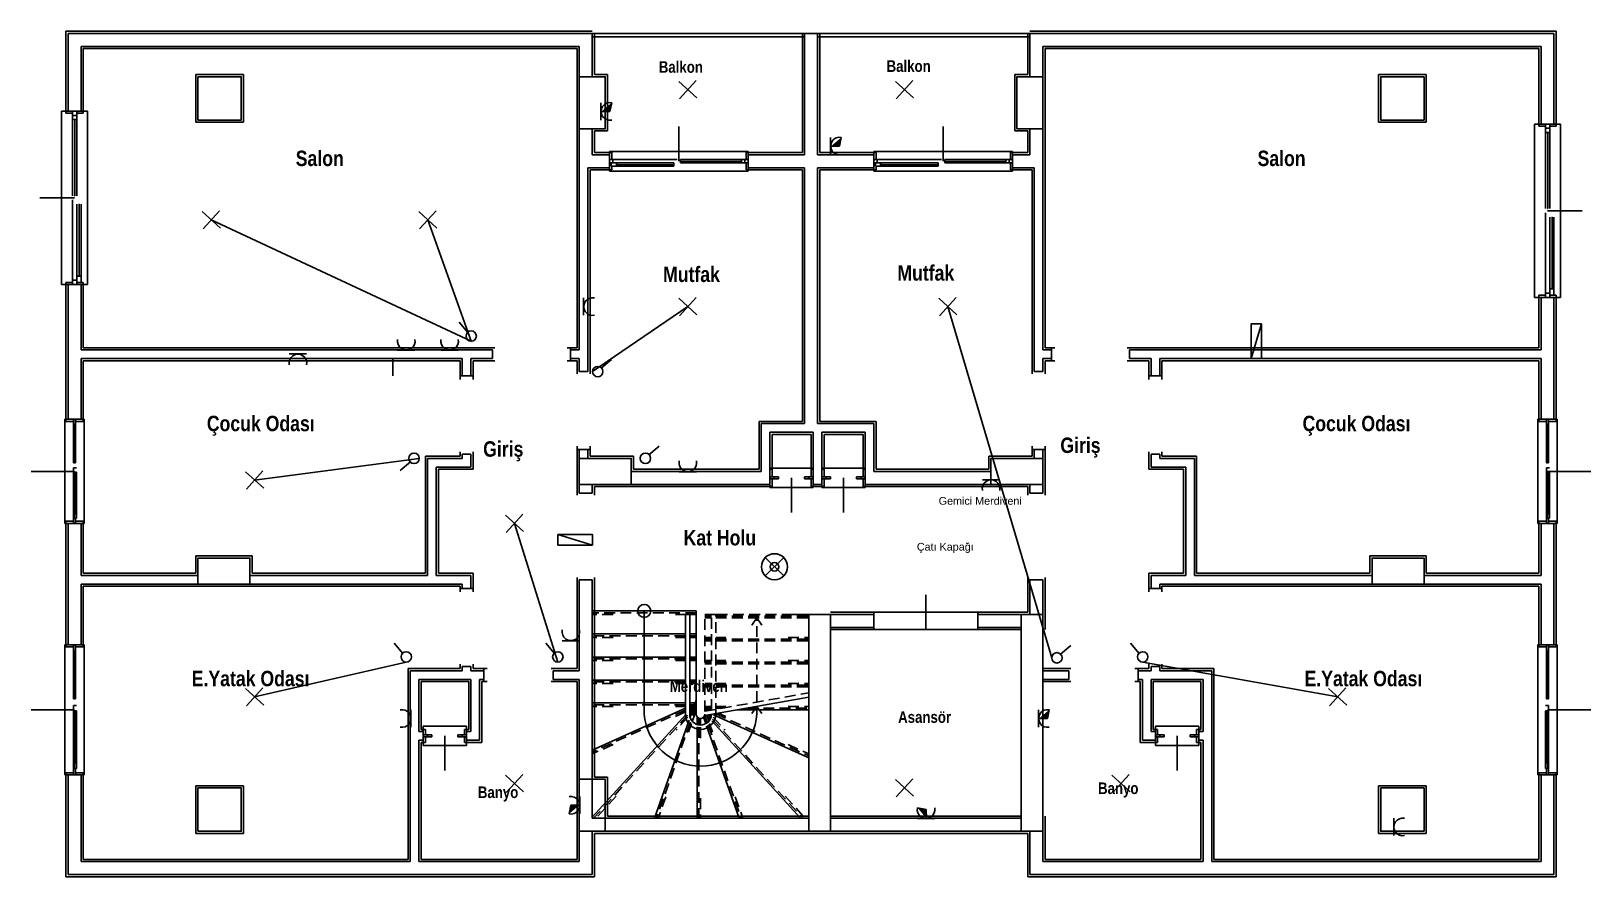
# Model space of a CAD drawing. Header units: centimetres. Extents: x -18476 to -2273, y -368 to 1196.
# Drawn here: x -6231 to -4431, y -72 to 903 of the extents above; entities that cross this region are included whole.
import ezdxf

# ---------------------------------------------------------------- set-up
doc = ezdxf.new("R2010")
doc.units = ezdxf.units.CM
doc.header["$LTSCALE"] = 100
doc.header["$MEASUREMENT"] = 0
doc.linetypes.add('HIDDEN2', pattern=[0.1875, 0.125, -0.0625])
for name, color, linetype in [('Duvar', 7, 'Continuous'), ('ELK-ACIL', 3, 'Continuous'), ('ELK-ANAHTAR', 5, 'Continuous'), ('ELK-AYDINLATMA', 30, 'Continuous'), ('ELK-LINYE', 3, 'Continuous'), ('ELK-PANO', 8, 'Continuous'), ('ELK-PRIZ', 1, 'Continuous'), ('ELK-PRIZ-ETANJ', 6, 'Continuous'), ('Kapi_Pencere', 7, 'Continuous'), ('Kolon', 7, 'Continuous'), ('Korkuluk', 7, 'Continuous'), ('Kot', 7, 'Continuous'), ('Mahal', 7, 'Continuous'), ('Merdiven', 7, 'Continuous'), ('Panel', 7, 'Continuous'), ('Standart', 7, 'Continuous')]:
    doc.layers.add(name, color=color, linetype=linetype)
doc.styles.add('arial_1_18', font='arial.ttf', dxfattribs={"height": 0.2})
doc.styles.add('swis721 cn btbold_1_18', font='swisscb.ttf', dxfattribs={"height": 0.2})

msp = doc.modelspace()

# ---------------------------------------------------------------- texts
at = {"layer": 'Kot', "linetype": 'Continuous', "style": 'arial_1_18'}
for s, p in [('Gemici Merdiveni', (-5183.5, 356.5)), ('Çatı Kapağı', (-5208.7, 303.6))]:
    msp.add_text(s, height=8.889, dxfattribs=at).set_placement(p)
at = {"layer": 'Mahal', "linetype": 'Continuous', "style": 'swis721 cn btbold_1_18'}
for s, height, p in [('Balkon', 13.33, (-5506.5, 854.6)), ('Balkon', 13.33, (-5243.6, 855.6)), ('Salon', 17.78, (-5925.5, 747)), ('Salon', 17.78, (-4815.5, 747)), ('Mutfak', 17.78, (-5501.6, 613.3)), ('Mutfak', 17.78, (-5231.2, 614.9)), ('Çocuk Odası', 17.778, (-6028.1, 441.3)), ('Çocuk Odası', 17.778, (-4763.6, 441.3)), ('Giriş', 17.78, (-5043.1, 416.2)), ('Giriş', 17.78, (-5709.2, 411.9)), ('Kat Holu', 17.78, (-5477.9, 309.6)), ('E.Yatak Odası', 17.778, (-6045.5, 147.2)), ('E.Yatak Odası', 17.778, (-4761.3, 147.2)), ('Merdiven', 13.33, (-5493.9, 140.6)), ('Asansör', 13.33, (-5230.3, 105)), ('Banyo', 13.33, (-4999.6, 22.9)), ('Banyo', 13.33, (-5715.3, 18.3))]:
    msp.add_text(s, height=height, dxfattribs=at).set_placement(p)

# ---------------------------------------------------------------- blocks, each defined once
blk = doc.blocks.new('CADAI_LIGHT_CEILING')
for p, q in [((-10.5, 9.5), (10.5, -9.5)), ((9.5, 10.5), (-9.5, -10.5))]:
    blk.add_line(p, q)
blk = doc.blocks.new('CADAI_SOCKET')
blk.add_line((-10.4, 10), (-10.4, -10))
blk.add_arc((0.1, 0), 10.2, 78.5923, 281.4077)
blk = doc.blocks.new('CADAI_SWITCH')
blk.add_line((10, 4), (22, 14))
blk.add_circle((6, 0), 6)
blk = doc.blocks.new('CADAI_PANEL')
blk.add_line((0, -20), (12, 20))
blk.add_lwpolyline([(0, -20), (12, -20), (12, 20), (0, 20)], close=True)
blk = doc.blocks.new('CADAI_SOCKET_WET')
for p, q in [((-10.4, 10), (-10.4, -10)), ((0.1, 0), (-10.4, -0.3)), ((2.1, 10), (0.1, 0))]:
    blk.add_line(p, q)
blk.add_arc((0.1, 0), 10.2, 78.5923, 281.4077)
blk.add_solid([(2.1, 10), (-10.1, -0.3), (0.1, 0)])
blk = doc.blocks.new('CADAI_LIGHT_EMERGENCY')
for p, q in [((-10.6, -10.6), (10.6, 10.6)), ((-10.6, 10.6), (10.6, -10.6))]:
    blk.add_line(p, q)
for radius in [15, 5]:
    blk.add_circle((0, 0), radius)

# ---------------------------------------------------------------- linework, layer by layer
at = {"layer": 'Duvar', "linetype": 'Continuous'}
for points in [[(-5583.3, 902.5), (-6190.8, 902.5)], [(-6190.8, 902.5), (-6190.8, 810.4)], [(-6188.3, 900), (-5583.3, 900)], [(-6188.3, 810.4), (-6188.3, 900)], [(-5583.3, 850), (-5583.3, 900)], [(-5580.8, 852.5), (-5580.8, 900)], [(-5340.8, 900), (-5340.8, 762.5)], [(-5323.3, 900), (-5338.3, 900)], [(-5338.3, 760), (-5338.3, 900)], [(-5323.3, 760), (-5323.3, 900)], [(-5320.8, 762.5), (-5320.8, 900)], [(-5080.8, 900), (-5080.8, 852.5)], [(-4470.9, 902.5), (-5078.3, 902.5)], [(-5078.3, 850), (-5078.3, 900)], [(-5078.3, 900), (-4473.4, 900)], [(-4473.4, 795.5), (-4473.4, 900)], [(-4470.9, 795.5), (-4470.9, 902.5)], [(-6173.3, 885), (-5598.3, 885)], [(-6173.3, 810.4), (-6173.3, 885)], [(-6170.8, 882.5), (-5600.8, 882.5)], [(-6170.8, 810.4), (-6170.8, 882.5)], [(-5600.8, 882.5), (-5600.8, 852.5)], [(-5598.3, 850), (-5598.3, 885)], [(-5063.3, 850), (-5063.3, 885)], [(-5063.3, 885), (-4488.4, 885)], [(-5060.8, 852.5), (-5060.8, 882.5)], [(-5060.8, 882.5), (-4490.9, 882.5)], [(-4490.9, 882.5), (-4490.9, 795.5)], [(-4488.4, 795.5), (-4488.4, 885)], [(-6190.8, 810.4), (-6190.8, 807.9)], [(-6173.3, 810.4), (-6188.3, 810.4)], [(-6170.8, 810.4), (-6170.8, 807.9)], [(-6190.8, 807.9), (-6183.3, 807.9)], [(-6170.8, 807.9), (-6178.3, 807.9)], [(-4490.9, 795.5), (-4490.9, 793)], [(-4490.9, 793), (-4483.4, 793)], [(-4473.4, 795.5), (-4488.4, 795.5)], [(-4470.9, 793), (-4478.4, 793)], [(-4470.9, 795.5), (-4470.9, 793)], [(-5600.8, 787.5), (-5600.8, 760)], [(-5598.3, 760), (-5598.3, 790)], [(-5583.3, 760), (-5583.3, 790)], [(-5580.8, 762.5), (-5580.8, 787.5)], [(-5080.8, 787.5), (-5080.8, 762.5)], [(-5078.3, 760), (-5078.3, 790)], [(-5063.3, 760), (-5063.3, 790)], [(-5060.8, 760), (-5060.8, 787.5)], [(-5600.8, 760), (-5600.8, 537.5)], [(-5598.3, 535), (-5598.3, 760)], [(-5583.3, 760), (-5563.3, 760)], [(-5563.3, 762.5), (-5580.8, 762.5)], [(-5563.3, 762.5), (-5560.8, 762.5)], [(-5563.3, 760), (-5563.3, 745)], [(-5560.8, 762.5), (-5560.8, 754.4)], [(-5403.3, 762.5), (-5405.8, 762.5)], [(-5405.8, 762.5), (-5405.8, 754.4)], [(-5340.8, 762.5), (-5403.3, 762.5)], [(-5403.3, 760), (-5338.3, 760)], [(-5403.3, 745), (-5403.3, 760)], [(-5323.3, 760), (-5258.3, 760)], [(-5258.3, 762.5), (-5320.8, 762.5)], [(-5258.3, 762.5), (-5255.8, 762.5)], [(-5258.3, 760), (-5258.3, 745)], [(-5255.8, 762.5), (-5255.8, 754.4)], [(-5098.3, 762.5), (-5100.8, 762.5)], [(-5100.8, 762.5), (-5100.8, 754.4)], [(-5080.8, 762.5), (-5098.3, 762.5)], [(-5098.3, 760), (-5078.3, 760)], [(-5098.3, 745), (-5098.3, 760)], [(-5063.3, 535), (-5063.3, 760)], [(-5060.8, 537.5), (-5060.8, 760)], [(-5588.3, 745), (-5563.3, 745)], [(-5588.3, 525), (-5588.3, 745)], [(-5585.8, 742.5), (-5563.3, 742.5)], [(-5585.8, 525), (-5585.8, 742.5)], [(-5563.3, 742.5), (-5560.8, 742.5)], [(-5560.8, 742.5), (-5560.8, 746.9)], [(-5405.8, 742.5), (-5405.8, 750.6)], [(-5403.3, 742.5), (-5405.8, 742.5)], [(-5403.3, 745), (-5338.3, 745)], [(-5403.3, 742.5), (-5340.8, 742.5)], [(-5340.8, 742.5), (-5340.8, 452.5)], [(-5338.3, 450), (-5338.3, 745)], [(-5323.3, 745), (-5258.3, 745)], [(-5323.3, 450), (-5323.3, 745)], [(-5320.8, 742.5), (-5258.3, 742.5)], [(-5320.8, 452.5), (-5320.8, 742.5)], [(-5258.3, 742.5), (-5255.8, 742.5)], [(-5255.8, 742.5), (-5255.8, 746.9)], [(-5100.8, 742.5), (-5100.8, 750.6)], [(-5098.3, 742.5), (-5100.8, 742.5)], [(-5098.3, 745), (-5073.3, 745)], [(-5098.3, 742.5), (-5075.8, 742.5)], [(-5075.8, 742.5), (-5075.8, 525)], [(-5073.3, 525), (-5073.3, 745)], [(-6190.8, 610.4), (-6190.8, 612.9)], [(-6190.8, 612.9), (-6183.3, 612.9)], [(-6170.8, 612.9), (-6173.3, 612.9)], [(-6170.8, 610.4), (-6170.8, 612.9)], [(-6190.8, 610.4), (-6190.8, 525)], [(-6188.3, 525), (-6188.3, 610.4)], [(-6188.3, 610.4), (-6173.3, 610.4)], [(-6173.3, 535), (-6173.3, 610.4)], [(-6170.8, 537.5), (-6170.8, 610.4)], [(-4490.9, 595.5), (-4490.9, 598)], [(-4490.9, 598), (-4483.4, 598)], [(-4490.9, 595.5), (-4490.9, 537.5)], [(-4488.4, 535), (-4488.4, 595.5)], [(-4488.4, 595.5), (-4473.4, 595.5)], [(-4470.9, 598), (-4473.4, 598)], [(-4473.4, 525), (-4473.4, 595.5)], [(-4470.9, 595.5), (-4470.9, 598)], [(-4470.9, 525), (-4470.9, 595.5)], [(-6190.8, 525), (-6190.8, 455)], [(-6188.3, 455), (-6188.3, 525)], [(-6173.3, 535), (-5733.3, 535)], [(-6173.3, 455), (-6173.3, 525)], [(-6173.3, 525), (-5733.3, 525)], [(-5733.3, 537.5), (-6170.8, 537.5)], [(-6170.8, 455), (-6170.8, 522.5)], [(-6170.8, 522.5), (-5735.8, 522.5)], [(-5735.8, 522.5), (-5735.8, 505)], [(-5698.3, 537.5), (-5733.3, 537.5)], [(-5733.3, 535), (-5698.3, 535)], [(-5733.3, 505), (-5733.3, 525)], [(-5723.3, 505), (-5723.3, 525)], [(-5723.3, 525), (-5698.3, 525)], [(-5720.8, 505), (-5720.8, 522.5)], [(-5720.8, 522.5), (-5698.3, 522.5)], [(-5698.3, 537.5), (-5695.8, 537.5)], [(-5698.3, 535), (-5698.3, 525)], [(-5698.3, 522.5), (-5695.8, 522.5)], [(-5608.3, 537.5), (-5610.8, 537.5)], [(-5608.3, 522.5), (-5610.8, 522.5)], [(-5600.8, 537.5), (-5608.3, 537.5)], [(-5608.3, 535), (-5598.3, 535)], [(-5608.3, 525), (-5608.3, 535)], [(-5608.3, 525), (-5598.3, 525)], [(-5608.3, 522.5), (-5600.8, 522.5)], [(-5600.8, 522.5), (-5600.8, 510)], [(-5598.3, 510), (-5598.3, 525)], [(-5588.3, 510), (-5588.3, 525)], [(-5585.8, 510), (-5585.8, 525)], [(-5075.8, 525), (-5075.8, 510)], [(-5073.3, 510), (-5073.3, 525)], [(-5063.3, 535), (-5053.3, 535)], [(-5063.3, 510), (-5063.3, 525)], [(-5063.3, 525), (-5053.3, 525)], [(-5053.3, 537.5), (-5060.8, 537.5)], [(-5060.8, 510), (-5060.8, 522.5)], [(-5060.8, 522.5), (-5053.3, 522.5)], [(-5053.3, 537.5), (-5050.8, 537.5)], [(-5053.3, 535), (-5053.3, 525)], [(-5053.3, 522.5), (-5050.8, 522.5)], [(-4963.3, 537.5), (-4965.8, 537.5)], [(-4963.3, 522.5), (-4965.8, 522.5)], [(-4928.4, 537.5), (-4963.3, 537.5)], [(-4963.3, 535), (-4928.4, 535)], [(-4963.3, 525), (-4963.3, 535)], [(-4963.3, 525), (-4938.4, 525)], [(-4963.3, 522.5), (-4940.9, 522.5)], [(-4940.9, 522.5), (-4940.9, 505)], [(-4938.4, 505), (-4938.4, 525)], [(-4490.9, 537.5), (-4928.4, 537.5)], [(-4928.4, 535), (-4488.4, 535)], [(-4928.4, 505), (-4928.4, 525)], [(-4928.4, 525), (-4488.4, 525)], [(-4925.9, 505), (-4925.9, 522.5)], [(-4925.9, 522.5), (-4490.9, 522.5)], [(-4490.9, 522.5), (-4490.9, 455)], [(-4488.4, 455), (-4488.4, 525)], [(-4473.4, 455), (-4473.4, 525)], [(-4470.9, 455), (-4470.9, 525)], [(-5735.8, 505), (-5735.8, 502.5)], [(-5723.3, 505), (-5733.3, 505)], [(-5720.8, 505), (-5720.8, 502.5)], [(-5600.8, 510), (-5600.8, 507.5)], [(-5588.3, 510), (-5598.3, 510)], [(-5585.8, 510), (-5585.8, 507.5)], [(-5075.8, 510), (-5075.8, 507.5)], [(-5063.3, 510), (-5073.3, 510)], [(-5060.8, 510), (-5060.8, 507.5)], [(-4940.9, 505), (-4940.9, 502.5)], [(-4928.4, 505), (-4938.4, 505)], [(-4925.9, 505), (-4925.9, 502.5)], [(-6190.8, 455), (-6190.8, 452.5)], [(-6190.8, 452.5), (-6181.9, 452.5)], [(-6173.3, 455), (-6188.3, 455)], [(-6170.8, 452.5), (-6179.7, 452.5)], [(-6170.8, 455), (-6170.8, 452.5)], [(-5390.8, 452.5), (-5390.8, 397.5)], [(-5340.8, 452.5), (-5390.8, 452.5)], [(-5388.3, 395), (-5388.3, 450)], [(-5388.3, 450), (-5338.3, 450)], [(-5323.3, 450), (-5258.3, 450)], [(-5255.8, 452.5), (-5320.8, 452.5)], [(-5258.3, 395), (-5258.3, 450)], [(-5255.8, 397.5), (-5255.8, 452.5)], [(-4490.9, 455), (-4490.9, 452.5)], [(-4490.9, 452.5), (-4482, 452.5)], [(-4473.4, 455), (-4488.4, 455)], [(-4470.9, 452.5), (-4479.8, 452.5)], [(-4470.9, 455), (-4470.9, 452.5)], [(-5378.3, 395), (-5378.3, 440)], [(-5378.3, 440), (-5338.3, 440)], [(-5375.8, 397.5), (-5375.8, 437.5)], [(-5375.8, 437.5), (-5338.3, 437.5)], [(-5338.3, 440), (-5328.3, 440)], [(-5338.3, 437.5), (-5330.8, 437.5)], [(-5330.8, 437.5), (-5330.8, 397.5)], [(-5328.3, 395), (-5328.3, 440)], [(-5318.3, 395), (-5318.3, 440)], [(-5318.3, 440), (-5268.3, 440)], [(-5315.8, 397.5), (-5315.8, 437.5)], [(-5315.8, 437.5), (-5270.8, 437.5)], [(-5270.8, 437.5), (-5270.8, 397.5)], [(-5268.3, 395), (-5268.3, 440)], [(-5735.8, 415), (-5735.8, 417.5)], [(-5735.8, 415), (-5735.8, 412.5)], [(-5733.3, 410), (-5733.3, 415)], [(-5733.3, 415), (-5723.3, 415)], [(-5723.3, 400), (-5723.3, 415)], [(-5720.8, 415), (-5720.8, 417.5)], [(-5720.8, 397.5), (-5720.8, 415)], [(-5600.8, 420), (-5600.8, 422.5)], [(-5600.8, 420), (-5600.8, 412.5)], [(-5598.3, 410), (-5598.3, 420)], [(-5598.3, 420), (-5588.3, 420)], [(-5588.3, 410), (-5588.3, 420)], [(-5585.8, 420), (-5585.8, 422.5)], [(-5585.8, 412.5), (-5585.8, 420)], [(-5075.8, 420), (-5075.8, 422.5)], [(-5075.8, 420), (-5075.8, 412.5)], [(-5073.3, 410), (-5073.3, 420)], [(-5073.3, 420), (-5063.3, 420)], [(-5063.3, 410), (-5063.3, 420)], [(-5060.8, 420), (-5060.8, 422.5)], [(-5060.8, 412.5), (-5060.8, 420)], [(-4940.9, 415), (-4940.9, 417.5)], [(-4940.9, 415), (-4940.9, 397.5)], [(-4938.4, 400), (-4938.4, 415)], [(-4938.4, 415), (-4928.4, 415)], [(-4928.4, 410), (-4928.4, 415)], [(-4925.9, 415), (-4925.9, 417.5)], [(-4925.9, 412.5), (-4925.9, 415)], [(-5735.8, 412.5), (-5775.8, 412.5)], [(-5775.8, 412.5), (-5775.8, 277.5)], [(-5773.3, 410), (-5733.3, 410)], [(-5773.3, 275), (-5773.3, 410)], [(-5763.3, 400), (-5723.3, 400)], [(-5763.3, 275), (-5763.3, 400)], [(-5760.8, 397.5), (-5720.8, 397.5)], [(-5760.8, 277.5), (-5760.8, 397.5)], [(-5390.8, 397.5), (-5535.8, 397.5)], [(-5378.3, 397.5), (-5375.8, 397.5)], [(-5375.8, 397.5), (-5375.8, 388.6)], [(-5328.3, 397.5), (-5330.8, 397.5)], [(-5330.8, 397.5), (-5330.8, 388.6)], [(-5318.3, 397.5), (-5315.8, 397.5)], [(-5315.8, 397.5), (-5315.8, 388.6)], [(-5268.3, 397.5), (-5270.8, 397.5)], [(-5270.8, 397.5), (-5270.8, 388.6)], [(-5125.8, 397.5), (-5255.8, 397.5)], [(-4940.9, 397.5), (-4900.9, 397.5)], [(-4938.4, 400), (-4898.4, 400)], [(-4928.4, 410), (-4888.4, 410)], [(-4885.9, 412.5), (-4925.9, 412.5)], [(-4900.9, 397.5), (-4900.9, 277.5)], [(-4898.4, 275), (-4898.4, 400)], [(-4888.4, 275), (-4888.4, 410)], [(-4885.9, 277.5), (-4885.9, 412.5)], [(-5598.3, 370), (-5598.3, 380)], [(-5583.3, 370), (-5583.3, 380)], [(-5538.3, 395), (-5388.3, 395)], [(-5538.3, 380), (-5388.3, 380)], [(-5388.3, 380), (-5378.3, 380)], [(-5378.3, 395), (-5378.3, 380)], [(-5375.8, 377.5), (-5375.8, 386.4)], [(-5330.8, 377.5), (-5330.8, 386.4)], [(-5328.3, 380), (-5328.3, 395)], [(-5328.3, 380), (-5318.3, 380)], [(-5318.3, 395), (-5318.3, 380)], [(-5315.8, 377.5), (-5315.8, 386.4)], [(-5270.8, 377.5), (-5270.8, 386.4)], [(-5268.3, 380), (-5268.3, 395)], [(-5268.3, 380), (-5123.3, 380)], [(-5258.3, 395), (-5123.3, 395)], [(-5078.3, 370), (-5078.3, 380)], [(-5063.3, 370), (-5063.3, 380)], [(-5600.8, 377.5), (-5600.8, 370)], [(-5600.8, 370), (-5600.8, 367.5)], [(-5583.3, 370), (-5598.3, 370)], [(-5580.8, 370), (-5580.8, 377.5)], [(-5580.8, 370), (-5580.8, 367.5)], [(-5535.8, 377.5), (-5388.3, 377.5)], [(-5388.3, 377.5), (-5378.3, 377.5)], [(-5378.3, 377.5), (-5375.8, 377.5)], [(-5328.3, 377.5), (-5330.8, 377.5)], [(-5328.3, 377.5), (-5318.3, 377.5)], [(-5318.3, 377.5), (-5315.8, 377.5)], [(-5268.3, 377.5), (-5270.8, 377.5)], [(-5268.3, 377.5), (-5125.8, 377.5)], [(-5080.8, 377.5), (-5080.8, 370)], [(-5080.8, 370), (-5080.8, 367.5)], [(-5063.3, 370), (-5078.3, 370)], [(-5060.8, 370), (-5060.8, 377.5)], [(-5060.8, 370), (-5060.8, 367.5)], [(-6190.8, 335), (-6190.8, 337.5)], [(-6190.8, 337.5), (-6181.9, 337.5)], [(-6190.8, 335), (-6190.8, 265)], [(-6188.3, 265), (-6188.3, 335)], [(-6188.3, 335), (-6173.3, 335)], [(-6170.8, 337.5), (-6179.7, 337.5)], [(-6173.3, 275), (-6173.3, 335)], [(-6170.8, 335), (-6170.8, 337.5)], [(-6170.8, 277.5), (-6170.8, 335)], [(-4490.9, 335), (-4490.9, 337.5)], [(-4490.9, 337.5), (-4482, 337.5)], [(-4490.9, 335), (-4490.9, 277.5)], [(-4488.4, 275), (-4488.4, 335)], [(-4488.4, 335), (-4473.4, 335)], [(-4470.9, 337.5), (-4479.8, 337.5)], [(-4473.4, 265), (-4473.4, 335)], [(-4470.9, 335), (-4470.9, 337.5)], [(-4470.9, 265), (-4470.9, 335)], [(-6173.3, 275), (-6038.3, 275)], [(-6040.8, 277.5), (-6170.8, 277.5)], [(-5978.3, 275), (-5773.3, 275)], [(-5775.8, 277.5), (-5975.8, 277.5)], [(-5763.3, 275), (-5723.3, 275)], [(-5720.8, 277.5), (-5760.8, 277.5)], [(-5723.3, 260), (-5723.3, 275)], [(-5720.8, 260), (-5720.8, 277.5)], [(-5600.8, 270), (-5600.8, 272.5)], [(-5600.8, 270), (-5600.8, 167.5)], [(-5598.3, 165), (-5598.3, 270)], [(-5598.3, 270), (-5583.3, 270)], [(-5583.3, 230), (-5583.3, 270)], [(-5580.8, 270), (-5580.8, 272.5)], [(-5580.8, 230), (-5580.8, 270)], [(-5080.8, 270), (-5080.8, 272.5)], [(-5080.8, 270), (-5080.8, 232.5)], [(-5078.3, 230), (-5078.3, 270)], [(-5078.3, 270), (-5063.3, 270)], [(-5063.3, 230), (-5063.3, 270)], [(-5060.8, 270), (-5060.8, 272.5)], [(-5060.8, 212.5), (-5060.8, 270)], [(-4940.9, 277.5), (-4940.9, 260)], [(-4900.9, 277.5), (-4940.9, 277.5)], [(-4938.4, 260), (-4938.4, 275)], [(-4938.4, 275), (-4898.4, 275)], [(-4888.4, 275), (-4683.4, 275)], [(-4685.9, 277.5), (-4885.9, 277.5)], [(-4623.4, 275), (-4488.4, 275)], [(-4490.9, 277.5), (-4620.9, 277.5)], [(-6190.8, 265), (-6190.8, 195)], [(-6188.3, 195), (-6188.3, 265)], [(-6173.3, 195), (-6173.3, 265)], [(-6173.3, 265), (-6038.3, 265)], [(-6170.8, 195), (-6170.8, 262.5)], [(-6170.8, 262.5), (-6040.8, 262.5)], [(-5978.3, 265), (-5773.3, 265)], [(-5975.8, 262.5), (-5773.3, 262.5)], [(-5773.3, 265), (-5733.3, 265)], [(-5773.3, 262.5), (-5735.8, 262.5)], [(-5735.8, 262.5), (-5735.8, 260)], [(-5735.8, 260), (-5735.8, 257.5)], [(-5733.3, 260), (-5733.3, 265)], [(-5723.3, 260), (-5733.3, 260)], [(-5720.8, 260), (-5720.8, 257.5)], [(-4940.9, 260), (-4940.9, 257.5)], [(-4928.4, 260), (-4938.4, 260)], [(-4928.4, 260), (-4928.4, 265)], [(-4928.4, 265), (-4888.4, 265)], [(-4925.9, 260), (-4925.9, 262.5)], [(-4925.9, 262.5), (-4888.4, 262.5)], [(-4925.9, 260), (-4925.9, 257.5)], [(-4888.4, 265), (-4683.4, 265)], [(-4888.4, 262.5), (-4685.9, 262.5)], [(-4623.4, 265), (-4488.4, 265)], [(-4620.9, 262.5), (-4490.9, 262.5)], [(-4490.9, 262.5), (-4490.9, 195)], [(-4488.4, 195), (-4488.4, 265)], [(-4473.4, 195), (-4473.4, 265)], [(-4470.9, 195), (-4470.9, 265)], [(-5583.3, 155), (-5583.3, 230)], [(-5580.8, 155), (-5580.8, 230)], [(-5258.3, 232.5), (-5308.3, 232.5)], [(-5308.3, 230), (-5258.3, 230)], [(-5258.3, 232.5), (-5255.8, 232.5)], [(-5258.3, 230), (-5258.3, 215)], [(-5138.3, 232.5), (-5140.8, 232.5)], [(-5080.8, 232.5), (-5138.3, 232.5)], [(-5138.3, 230), (-5088.3, 230)], [(-5138.3, 215), (-5138.3, 230)], [(-5308.3, 215), (-5258.3, 215)], [(-5308.3, 212.5), (-5258.3, 212.5)], [(-5258.3, 212.5), (-5255.8, 212.5)], [(-5138.3, 212.5), (-5140.8, 212.5)], [(-5138.3, 215), (-5088.3, 215)], [(-5138.3, 212.5), (-5088.3, 212.5)], [(-6190.8, 195), (-6190.8, 192.5)], [(-6190.8, 192.5), (-6181.9, 192.5)], [(-6173.3, 195), (-6188.3, 195)], [(-6170.8, 192.5), (-6179.7, 192.5)], [(-6170.8, 195), (-6170.8, 192.5)], [(-4490.9, 195), (-4490.9, 192.5)], [(-4490.9, 192.5), (-4482, 192.5)], [(-4473.4, 195), (-4488.4, 195)], [(-4470.9, 192.5), (-4479.8, 192.5)], [(-4470.9, 195), (-4470.9, 192.5)], [(-5735.8, 167.5), (-5795.8, 167.5)], [(-5795.8, 167.5), (-5795.8, 95)], [(-5793.3, 165), (-5733.3, 165)], [(-5793.3, 95), (-5793.3, 165)], [(-5735.8, 170), (-5735.8, 172.5)], [(-5735.8, 170), (-5735.8, 167.5)], [(-5733.3, 165), (-5733.3, 170)], [(-5733.3, 170), (-5723.3, 170)], [(-5723.3, 165), (-5723.3, 170)], [(-5723.3, 165), (-5708.3, 165)], [(-5720.8, 170), (-5720.8, 172.5)], [(-5720.8, 167.5), (-5720.8, 170)], [(-5708.3, 167.5), (-5720.8, 167.5)], [(-5708.3, 167.5), (-5705.8, 167.5)], [(-5708.3, 165), (-5708.3, 155)], [(-5628.3, 167.5), (-5630.8, 167.5)], [(-5600.8, 167.5), (-5628.3, 167.5)], [(-5628.3, 165), (-5598.3, 165)], [(-5628.3, 155), (-5628.3, 165)], [(-5033.4, 167.5), (-5063.3, 167.5)], [(-5063.3, 165), (-5033.4, 165)], [(-5033.4, 167.5), (-5030.9, 167.5)], [(-5033.4, 165), (-5033.4, 155)], [(-4953.4, 167.5), (-4955.9, 167.5)], [(-4940.9, 167.5), (-4953.4, 167.5)], [(-4953.4, 165), (-4938.4, 165)], [(-4953.4, 155), (-4953.4, 165)], [(-4940.9, 170), (-4940.9, 172.5)], [(-4940.9, 170), (-4940.9, 167.5)], [(-4938.4, 165), (-4938.4, 170)], [(-4938.4, 170), (-4928.4, 170)], [(-4928.4, 165), (-4928.4, 170)], [(-4928.4, 165), (-4868.3, 165)], [(-4925.9, 170), (-4925.9, 172.5)], [(-4925.9, 167.5), (-4925.9, 170)], [(-4865.8, 167.5), (-4925.9, 167.5)], [(-4868.3, 95), (-4868.3, 165)], [(-4865.8, 95), (-4865.8, 167.5)], [(-5783.3, 155), (-5723.3, 155)], [(-5783.3, 95), (-5783.3, 155)], [(-5780.8, 152.5), (-5725.8, 152.5)], [(-5780.8, 97.5), (-5780.8, 152.5)], [(-5725.8, 152.5), (-5725.8, 97.5)], [(-5723.3, 95), (-5723.3, 155)], [(-5713.3, 85), (-5713.3, 155)], [(-5713.3, 155), (-5708.3, 155)], [(-5710.8, 82.5), (-5710.8, 152.5)], [(-5710.8, 152.5), (-5708.3, 152.5)], [(-5708.3, 152.5), (-5705.8, 152.5)], [(-5628.3, 152.5), (-5630.8, 152.5)], [(-5628.3, 155), (-5598.3, 155)], [(-5628.3, 152.5), (-5600.8, 152.5)], [(-5600.8, 152.5), (-5600.8, 42.5)], [(-5598.3, 40), (-5598.3, 155)], [(-5583.3, 40), (-5583.3, 155)], [(-5580.8, 42.5), (-5580.8, 155)], [(-5063.3, 155), (-5033.4, 155)], [(-5063.3, 152.5), (-5033.4, 152.5)], [(-5033.4, 152.5), (-5030.9, 152.5)], [(-4953.4, 152.5), (-4955.9, 152.5)], [(-4953.4, 155), (-4948.3, 155)], [(-4953.4, 152.5), (-4950.8, 152.5)], [(-4950.8, 152.5), (-4950.8, 82.5)], [(-4948.3, 85), (-4948.3, 155)], [(-4938.3, 155), (-4878.3, 155)], [(-4938.3, 95), (-4938.3, 155)], [(-4935.8, 152.5), (-4880.8, 152.5)], [(-4935.8, 97.5), (-4935.8, 152.5)], [(-4880.8, 152.5), (-4880.8, 97.5)], [(-4878.3, 95), (-4878.3, 155)], [(-5795.8, 95), (-5795.8, -52.5)], [(-5793.3, -55), (-5793.3, 95)], [(-5783.3, 95), (-5778.3, 95)], [(-5778.3, 97.5), (-5780.8, 97.5)], [(-5778.3, 97.5), (-5775.8, 97.5)], [(-5778.3, 95), (-5778.3, 85)], [(-5775.8, 97.5), (-5775.8, 91.1)], [(-5728.3, 97.5), (-5730.8, 97.5)], [(-5730.8, 97.5), (-5730.8, 91.1)], [(-5725.8, 97.5), (-5728.3, 97.5)], [(-5728.3, 95), (-5723.3, 95)], [(-5728.3, 85), (-5728.3, 95)], [(-4938.3, 95), (-4933.3, 95)], [(-4933.3, 97.5), (-4935.8, 97.5)], [(-4933.3, 97.5), (-4930.8, 97.5)], [(-4933.3, 95), (-4933.3, 85)], [(-4930.8, 97.5), (-4930.8, 91.1)], [(-4883.3, 97.5), (-4885.8, 97.5)], [(-4885.8, 97.5), (-4885.8, 91.1)], [(-4880.8, 97.5), (-4883.3, 97.5)], [(-4883.3, 95), (-4878.3, 95)], [(-4883.3, 85), (-4883.3, 95)], [(-4868.3, -55), (-4868.3, 95)], [(-4865.8, -52.5), (-4865.8, 95)], [(-5783.3, -55), (-5783.3, 85)], [(-5783.3, 85), (-5778.3, 85)], [(-5780.8, -52.5), (-5780.8, 82.5)], [(-5780.8, 82.5), (-5778.3, 82.5)], [(-5778.3, 82.5), (-5775.8, 82.5)], [(-5775.8, 82.5), (-5775.8, 88.9)], [(-5730.8, 82.5), (-5730.8, 88.9)], [(-5728.3, 82.5), (-5730.8, 82.5)], [(-5728.3, 85), (-5713.3, 85)], [(-5728.3, 82.5), (-5710.8, 82.5)], [(-4950.8, 82.5), (-4933.3, 82.5)], [(-4948.3, 85), (-4933.3, 85)], [(-4933.3, 82.5), (-4930.8, 82.5)], [(-4930.8, 82.5), (-4930.8, 88.9)], [(-4885.8, 82.5), (-4885.8, 88.9)], [(-4883.3, 82.5), (-4885.8, 82.5)], [(-4883.3, 85), (-4878.3, 85)], [(-4883.3, 82.5), (-4880.8, 82.5)], [(-4880.8, 82.5), (-4880.8, -52.5)], [(-4878.3, -55), (-4878.3, 85)], [(-6190.8, 45), (-6190.8, 47.5)], [(-6190.8, 47.5), (-6181.9, 47.5)], [(-6190.8, 45), (-6190.8, -72.5)], [(-6188.3, -70), (-6188.3, 45)], [(-6188.3, 45), (-6173.3, 45)], [(-6170.8, 47.5), (-6179.7, 47.5)], [(-6173.3, -55), (-6173.3, 45)], [(-6170.8, 45), (-6170.8, 47.5)], [(-6170.8, -52.5), (-6170.8, 45)], [(-4490.9, 45), (-4490.9, 47.5)], [(-4490.9, 47.5), (-4482, 47.5)], [(-4490.9, 45), (-4490.9, -52.5)], [(-4488.4, -55), (-4488.4, 45)], [(-4488.4, 45), (-4473.4, 45)], [(-4470.9, 47.5), (-4479.8, 47.5)], [(-4473.4, -70), (-4473.4, 45)], [(-4470.9, 45), (-4470.9, 47.5)], [(-4470.9, -72.5), (-4470.9, 45)], [(-5568.3, -5), (-5333.3, -5)], [(-5333.3, -2.5), (-5565.8, -2.5)], [(-5088.3, -2.5), (-5308.3, -2.5)], [(-5308.3, -5), (-5088.3, -5)], [(-5060.8, -52.5), (-5060.8, -2.5)], [(-5600.8, -22.5), (-5600.8, -52.5)], [(-5598.3, -55), (-5598.3, -20)], [(-5583.3, -70), (-5583.3, -20)], [(-5580.8, -72.5), (-5580.8, -22.5)], [(-5568.3, -20), (-5333.3, -20)], [(-5565.8, -22.5), (-5308.3, -22.5)], [(-5308.3, -20), (-5088.3, -20)], [(-5308.3, -22.5), (-5080.8, -22.5)], [(-5080.8, -22.5), (-5080.8, -72.5)], [(-5078.3, -70), (-5078.3, -20)], [(-5063.3, -55), (-5063.3, -20)], [(-5795.8, -52.5), (-6170.8, -52.5)], [(-5658.3, -52.5), (-5780.8, -52.5)], [(-5600.8, -52.5), (-5658.3, -52.5)], [(-4880.8, -52.5), (-5060.8, -52.5)], [(-4490.9, -52.5), (-4865.8, -52.5)], [(-6188.3, -70), (-5793.3, -70)], [(-6173.3, -55), (-5793.3, -55)], [(-5793.3, -70), (-5658.3, -70)], [(-5783.3, -55), (-5658.3, -55)], [(-5658.3, -55), (-5598.3, -55)], [(-5658.3, -70), (-5583.3, -70)], [(-5078.3, -70), (-4868.3, -70)], [(-5063.3, -55), (-4878.3, -55)], [(-4868.3, -55), (-4488.4, -55)], [(-4868.3, -70), (-4473.4, -70)], [(-6190.8, -72.5), (-5793.3, -72.5)], [(-5793.3, -72.5), (-5658.3, -72.5)], [(-5658.3, -72.5), (-5580.8, -72.5)], [(-5080.8, -72.5), (-4868.3, -72.5)], [(-4868.3, -72.5), (-4470.9, -72.5)]]:
    msp.add_lwpolyline(points, dxfattribs=at)
at = {"layer": 'ELK-LINYE'}
for p, q in [((-6023, 685), (-5723, 545)), ((-5773, 685), (-5723, 545)), ((-5473, 585), (-5583, 510)), ((-5173, 585), (-5053, 180)), ((-5973, 385), (-5783, 410)), ((-5673, 335), (-5623, 175)), ((-5973, 135), (-5798, 175)), ((-4723, 135), (-4948, 175))]:
    msp.add_line(p, q, dxfattribs=at)
at = {"layer": 'Kapi_Pencere', "linetype": 'Continuous'}
for points in [[(-6195.8, 610.4), (-6195.8, 810.4)], [(-6195.8, 810.4), (-6183.3, 810.4)], [(-6183.3, 805.5), (-6183.3, 810.4)], [(-6183.3, 810.4), (-6180.8, 810.4)], [(-6183.3, 810.4), (-6178.3, 810.4)], [(-6180.8, 810.4), (-6180.5, 810.4)], [(-6180.5, 810.4), (-6178.3, 810.4)], [(-6178.3, 805.5), (-6178.3, 810.4)], [(-6165.8, 810.4), (-6178.3, 810.4)], [(-6165.8, 610.4), (-6165.8, 810.4)], [(-6183.3, 800.6), (-6183.3, 805.5)], [(-6183.3, 805.5), (-6178.3, 805.5)], [(-6183.3, 712.8), (-6183.3, 800.6)], [(-6183.3, 800.6), (-6180.8, 800.6)], [(-6183.3, 800.6), (-6178.3, 800.6)], [(-6180.8, 800.6), (-6180.5, 800.6)], [(-6180.5, 800.6), (-6178.3, 800.6)], [(-6180.5, 712.8), (-6180.5, 800.6)], [(-6178.3, 800.6), (-6178.3, 805.5)], [(-6178.3, 712.8), (-6178.3, 800.6)], [(-5483.3, 792.5), (-5483.3, 752.5)], [(-5178.3, 792.5), (-5178.3, 752.5)], [(-4495.9, 595.5), (-4495.9, 795.5)], [(-4495.9, 795.5), (-4483.4, 795.5)], [(-4483.4, 790.6), (-4483.4, 795.5)], [(-4483.4, 795.5), (-4480.9, 795.5)], [(-4483.4, 795.5), (-4478.4, 795.5)], [(-4480.9, 795.5), (-4480.6, 795.5)], [(-4480.6, 795.5), (-4478.4, 795.5)], [(-4478.4, 790.6), (-4478.4, 795.5)], [(-4465.9, 795.5), (-4478.4, 795.5)], [(-4465.9, 595.5), (-4465.9, 795.5)], [(-4483.4, 785.7), (-4483.4, 790.6)], [(-4483.4, 790.6), (-4478.4, 790.6)], [(-4483.4, 697.9), (-4483.4, 785.7)], [(-4483.4, 785.7), (-4480.9, 785.7)], [(-4483.4, 785.7), (-4478.4, 785.7)], [(-4480.9, 785.7), (-4480.6, 785.7)], [(-4480.6, 785.7), (-4478.4, 785.7)], [(-4480.6, 697.9), (-4480.6, 785.7)], [(-4478.4, 785.7), (-4478.4, 790.6)], [(-4478.4, 697.9), (-4478.4, 785.7)], [(-5563.3, 754.4), (-5563.3, 763.8)], [(-5563.3, 763.8), (-5403.3, 763.8)], [(-5403.3, 763.8), (-5403.3, 754.4)], [(-5258.3, 754.4), (-5258.3, 763.8)], [(-5258.3, 763.8), (-5098.3, 763.8)], [(-5098.3, 763.8), (-5098.3, 754.4)], [(-5563.3, 754.4), (-5559.4, 754.4)], [(-5563.3, 754.4), (-5563.3, 750.6)], [(-5563.3, 750.6), (-5559.4, 750.6)], [(-5563.3, 750.6), (-5563.3, 741.3)], [(-5563.3, 741.3), (-5403.3, 741.3)], [(-5561.3, 750.6), (-5561.3, 746.9)], [(-5561.3, 746.9), (-5555.5, 746.9)], [(-5559.4, 754.4), (-5485.3, 754.4)], [(-5559.4, 754.4), (-5559.4, 750.6)], [(-5559.4, 750.6), (-5555.5, 750.6)], [(-5555.5, 750.6), (-5489.2, 750.6)], [(-5555.5, 750.6), (-5555.5, 748.7)], [(-5555.5, 750.6), (-5555.5, 746.9)], [(-5555.5, 748.7), (-5555.5, 748.5)], [(-5555.5, 748.5), (-5555.5, 746.9)], [(-5555.5, 748.5), (-5489.2, 748.5)], [(-5555.5, 746.9), (-5489.2, 746.9)], [(-5489.2, 750.6), (-5489.2, 748.7)], [(-5489.2, 748.7), (-5489.2, 748.5)], [(-5489.2, 748.5), (-5489.2, 746.9)], [(-5481.3, 754.4), (-5411.1, 754.4)], [(-5481.3, 754.4), (-5481.3, 752.5)], [(-5481.3, 752.5), (-5481.3, 752.3)], [(-5481.3, 752.3), (-5481.3, 750.6)], [(-5481.3, 752.3), (-5411.1, 752.3)], [(-5481.3, 750.6), (-5411.1, 750.6)], [(-5411.1, 754.4), (-5407.2, 754.4)], [(-5411.1, 754.4), (-5411.1, 752.5)], [(-5411.1, 754.4), (-5411.1, 750.6)], [(-5411.1, 752.5), (-5411.1, 752.3)], [(-5411.1, 752.3), (-5411.1, 750.6)], [(-5411.1, 750.6), (-5407.2, 750.6)], [(-5407.2, 754.4), (-5403.3, 754.4)], [(-5407.2, 754.4), (-5407.2, 750.6)], [(-5407.2, 750.6), (-5403.3, 750.6)], [(-5403.3, 754.4), (-5403.3, 752.5)], [(-5403.3, 754.4), (-5403.3, 750.6)], [(-5403.3, 752.5), (-5403.3, 752.3)], [(-5403.3, 752.3), (-5403.3, 750.6)], [(-5403.3, 741.3), (-5403.3, 750.6)], [(-5258.3, 754.4), (-5254.4, 754.4)], [(-5258.3, 754.4), (-5258.3, 750.6)], [(-5258.3, 750.6), (-5254.4, 750.6)], [(-5258.3, 750.6), (-5258.3, 741.3)], [(-5258.3, 741.3), (-5098.3, 741.3)], [(-5256.3, 750.6), (-5256.3, 746.9)], [(-5256.3, 746.9), (-5250.5, 746.9)], [(-5254.4, 754.4), (-5180.3, 754.4)], [(-5254.4, 754.4), (-5254.4, 750.6)], [(-5254.4, 750.6), (-5250.5, 750.6)], [(-5250.5, 750.6), (-5184.2, 750.6)], [(-5250.5, 750.6), (-5250.5, 748.7)], [(-5250.5, 750.6), (-5250.5, 746.9)], [(-5250.5, 748.7), (-5250.5, 748.5)], [(-5250.5, 748.5), (-5250.5, 746.9)], [(-5250.5, 748.5), (-5184.2, 748.5)], [(-5250.5, 746.9), (-5184.2, 746.9)], [(-5184.2, 750.6), (-5184.2, 748.7)], [(-5184.2, 748.7), (-5184.2, 748.5)], [(-5184.2, 748.5), (-5184.2, 746.9)], [(-5176.3, 754.4), (-5106.1, 754.4)], [(-5176.3, 754.4), (-5176.3, 752.5)], [(-5176.3, 752.5), (-5176.3, 752.3)], [(-5176.3, 752.3), (-5176.3, 750.6)], [(-5176.3, 752.3), (-5106.1, 752.3)], [(-5176.3, 750.6), (-5106.1, 750.6)], [(-5106.1, 754.4), (-5102.2, 754.4)], [(-5106.1, 754.4), (-5106.1, 752.5)], [(-5106.1, 754.4), (-5106.1, 750.6)], [(-5106.1, 752.5), (-5106.1, 752.3)], [(-5106.1, 752.3), (-5106.1, 750.6)], [(-5106.1, 750.6), (-5102.2, 750.6)], [(-5102.2, 754.4), (-5098.3, 754.4)], [(-5102.2, 754.4), (-5102.2, 750.6)], [(-5102.2, 750.6), (-5098.3, 750.6)], [(-5098.3, 754.4), (-5098.3, 752.5)], [(-5098.3, 754.4), (-5098.3, 750.6)], [(-5098.3, 752.5), (-5098.3, 752.3)], [(-5098.3, 752.3), (-5098.3, 750.6)], [(-5098.3, 741.3), (-5098.3, 750.6)], [(-6220.8, 710.4), (-6180.8, 710.4)], [(-6183.3, 615.3), (-6183.3, 708)], [(-6180.8, 712.8), (-6180.5, 712.8)], [(-6178.3, 620.2), (-6178.3, 703.1)], [(-6175.8, 703.1), (-6175.5, 703.1)], [(-6175.5, 620.2), (-6175.5, 703.1)], [(-6173.3, 620.2), (-6173.3, 703.1)], [(-4483.4, 600.4), (-4483.4, 693.1)], [(-4480.9, 697.9), (-4480.6, 697.9)], [(-4440.9, 695.5), (-4480.9, 695.5)], [(-4478.4, 605.3), (-4478.4, 688.2)], [(-4475.9, 688.2), (-4475.6, 688.2)], [(-4475.6, 605.3), (-4475.6, 688.2)], [(-4473.4, 605.3), (-4473.4, 688.2)], [(-6183.3, 615.3), (-6178.3, 615.3)], [(-6183.3, 610.4), (-6183.3, 615.3)], [(-6178.3, 615.3), (-6178.3, 620.2)], [(-6178.3, 620.2), (-6175.8, 620.2)], [(-6178.3, 620.2), (-6173.3, 620.2)], [(-6178.3, 610.4), (-6178.3, 615.3)], [(-6178.3, 612.9), (-6173.3, 612.9)], [(-6175.8, 620.2), (-6175.5, 620.2)], [(-6175.5, 620.2), (-6173.3, 620.2)], [(-6173.3, 612.9), (-6173.3, 620.2)], [(-6183.3, 610.4), (-6195.8, 610.4)], [(-6183.3, 610.4), (-6178.3, 610.4)], [(-6178.3, 610.4), (-6165.8, 610.4)], [(-4483.4, 595.5), (-4495.9, 595.5)], [(-4483.4, 600.4), (-4478.4, 600.4)], [(-4483.4, 595.5), (-4483.4, 600.4)], [(-4483.4, 595.5), (-4478.4, 595.5)], [(-4478.4, 600.4), (-4478.4, 605.3)], [(-4478.4, 605.3), (-4475.9, 605.3)], [(-4478.4, 605.3), (-4473.4, 605.3)], [(-4478.4, 595.5), (-4478.4, 600.4)], [(-4478.4, 598), (-4473.4, 598)], [(-4478.4, 595.5), (-4465.9, 595.5)], [(-4475.9, 605.3), (-4475.6, 605.3)], [(-4475.6, 605.3), (-4473.4, 605.3)], [(-4473.4, 598), (-4473.4, 605.3)], [(-5608.3, 537.5), (-5612.3, 537.5)], [(-5608.3, 522.5), (-5612.3, 522.5)], [(-5608.3, 522.5), (-5608.3, 537.5)], [(-5053.3, 522.5), (-5053.3, 537.5)], [(-5053.3, 537.5), (-5049.3, 537.5)], [(-5053.3, 522.5), (-5049.3, 522.5)], [(-5720.8, 505), (-5735.8, 505)], [(-5735.8, 505), (-5735.8, 501)], [(-5720.8, 505), (-5720.8, 501)], [(-4940.9, 505), (-4925.9, 505)], [(-4940.9, 505), (-4940.9, 501)], [(-4925.9, 505), (-4925.9, 501)], [(-6192, 335), (-6192, 455)], [(-6181.9, 455), (-6192, 455)], [(-6179.7, 455), (-6181.9, 455)], [(-6181.9, 449), (-6181.9, 455)], [(-6179.7, 449), (-6179.7, 455)], [(-6169.5, 455), (-6179.7, 455)], [(-6169.5, 335), (-6169.5, 455)], [(-4492.2, 335), (-4492.2, 455)], [(-4482, 455), (-4492.2, 455)], [(-4479.8, 455), (-4482, 455)], [(-4482, 449), (-4482, 455)], [(-4479.8, 449), (-4479.8, 455)], [(-4469.7, 455), (-4479.8, 455)], [(-4469.7, 335), (-4469.7, 455)], [(-6181.9, 405), (-6181.9, 449)], [(-6181.5, 449), (-6181.9, 449)], [(-6181.9, 449), (-6179.7, 449)], [(-6180, 449), (-6181.5, 449)], [(-6180.8, 405), (-6180.8, 449)], [(-6179.7, 449), (-6180, 449)], [(-6179.7, 405), (-6179.7, 449)], [(-4482, 405), (-4482, 449)], [(-4481.7, 449), (-4482, 449)], [(-4482, 449), (-4479.8, 449)], [(-4480.2, 449), (-4481.7, 449)], [(-4480.9, 405), (-4480.9, 449)], [(-4479.8, 449), (-4480.2, 449)], [(-4479.8, 405), (-4479.8, 449)], [(-5600.8, 420), (-5600.8, 424)], [(-5600.8, 420), (-5585.8, 420)], [(-5585.8, 420), (-5585.8, 424)], [(-5075.8, 420), (-5075.8, 424)], [(-5060.8, 420), (-5075.8, 420)], [(-5060.8, 420), (-5060.8, 424)], [(-6181.5, 405), (-6181.9, 405)], [(-6181.9, 341), (-6181.9, 399)], [(-6180.8, 399), (-6181.9, 399)], [(-6181.5, 405), (-6180, 405)], [(-6179.7, 399), (-6180.8, 399)], [(-6179.7, 405), (-6180, 405)], [(-6178.5, 399), (-6179.7, 399)], [(-5378.3, 398.8), (-5378.3, 388.6)], [(-5378.3, 398.8), (-5328.3, 398.8)], [(-5328.3, 398.8), (-5328.3, 388.6)], [(-5318.3, 398.8), (-5318.3, 388.6)], [(-5318.3, 398.8), (-5268.3, 398.8)], [(-5268.3, 398.8), (-5268.3, 388.6)], [(-4481.7, 405), (-4482, 405)], [(-4482, 341), (-4482, 399)], [(-4480.9, 399), (-4482, 399)], [(-4481.7, 405), (-4480.2, 405)], [(-4479.8, 399), (-4480.9, 399)], [(-4479.8, 405), (-4480.2, 405)], [(-4478.7, 399), (-4479.8, 399)], [(-6230.8, 395), (-6180.8, 395)], [(-6180.8, 346), (-6180.8, 394)], [(-6180, 394), (-6180.8, 394)], [(-6180, 394), (-6179.3, 394)], [(-6179.7, 346), (-6179.7, 394)], [(-6178.5, 394), (-6179.3, 394)], [(-6178.5, 346), (-6178.5, 394)], [(-5378.3, 388.6), (-5373.3, 388.6)], [(-5378.3, 388.6), (-5378.3, 386.4)], [(-5378.3, 386.4), (-5373.3, 386.4)], [(-5378.3, 386.4), (-5378.3, 376.3)], [(-5373.3, 388.6), (-5368.3, 388.6)], [(-5373.3, 388.6), (-5373.3, 386.4)], [(-5373.3, 386.4), (-5368.3, 386.4)], [(-5368.3, 388.6), (-5368.3, 387.9)], [(-5368.3, 386.4), (-5368.3, 388.6)], [(-5368.3, 387.9), (-5368.3, 387.1)], [(-5368.3, 387.1), (-5368.3, 386.4)], [(-5353.3, 347.5), (-5353.3, 387.5)], [(-5338.3, 388.6), (-5333.3, 388.6)], [(-5338.3, 388.6), (-5338.3, 387.9)], [(-5338.3, 386.4), (-5338.3, 388.6)], [(-5338.3, 387.9), (-5338.3, 387.1)], [(-5338.3, 387.1), (-5338.3, 386.4)], [(-5338.3, 386.4), (-5333.3, 386.4)], [(-5333.3, 388.6), (-5328.3, 388.6)], [(-5333.3, 388.6), (-5333.3, 386.4)], [(-5333.3, 386.4), (-5328.3, 386.4)], [(-5328.3, 388.6), (-5328.3, 386.4)], [(-5328.3, 386.4), (-5328.3, 376.3)], [(-5318.3, 388.6), (-5313.3, 388.6)], [(-5318.3, 388.6), (-5318.3, 386.4)], [(-5318.3, 386.4), (-5313.3, 386.4)], [(-5318.3, 386.4), (-5318.3, 376.3)], [(-5313.3, 388.6), (-5308.3, 388.6)], [(-5313.3, 388.6), (-5313.3, 386.4)], [(-5313.3, 386.4), (-5308.3, 386.4)], [(-5308.3, 388.6), (-5308.3, 387.9)], [(-5308.3, 386.4), (-5308.3, 388.6)], [(-5308.3, 387.9), (-5308.3, 387.1)], [(-5308.3, 387.1), (-5308.3, 386.4)], [(-5293.3, 347.5), (-5293.3, 387.5)], [(-5278.3, 388.6), (-5273.3, 388.6)], [(-5278.3, 388.6), (-5278.3, 387.9)], [(-5278.3, 386.4), (-5278.3, 388.6)], [(-5278.3, 387.9), (-5278.3, 387.1)], [(-5278.3, 387.1), (-5278.3, 386.4)], [(-5278.3, 386.4), (-5273.3, 386.4)], [(-5273.3, 388.6), (-5268.3, 388.6)], [(-5273.3, 388.6), (-5273.3, 386.4)], [(-5273.3, 386.4), (-5268.3, 386.4)], [(-5268.3, 388.6), (-5268.3, 386.4)], [(-5268.3, 386.4), (-5268.3, 376.3)], [(-4430.9, 395), (-4480.9, 395)], [(-4480.9, 346), (-4480.9, 394)], [(-4480.2, 394), (-4480.9, 394)], [(-4480.2, 394), (-4479.4, 394)], [(-4479.8, 346), (-4479.8, 394)], [(-4478.7, 394), (-4479.4, 394)], [(-4478.7, 346), (-4478.7, 394)], [(-5378.3, 376.3), (-5328.3, 376.3)], [(-5318.3, 376.3), (-5268.3, 376.3)], [(-6180.8, 341), (-6180.8, 346)], [(-6180, 346), (-6180.8, 346)], [(-6180.8, 346), (-6178.5, 346)], [(-6179.3, 346), (-6180, 346)], [(-6178.5, 346), (-6179.3, 346)], [(-6178.5, 341), (-6178.5, 346)], [(-4480.9, 341), (-4480.9, 346)], [(-4480.2, 346), (-4480.9, 346)], [(-4480.9, 346), (-4478.7, 346)], [(-4479.4, 346), (-4480.2, 346)], [(-4478.7, 346), (-4479.4, 346)], [(-4478.7, 341), (-4478.7, 346)], [(-6181.9, 335), (-6192, 335)], [(-6181.9, 335), (-6181.9, 341)], [(-6180.8, 341), (-6181.9, 341)], [(-6181.9, 341), (-6179.7, 341)], [(-6179.7, 335), (-6181.9, 335)], [(-6179.7, 341), (-6180.8, 341)], [(-6178.5, 341), (-6180.8, 341)], [(-6179.7, 335), (-6179.7, 341)], [(-6178.5, 341), (-6179.7, 341)], [(-6169.5, 335), (-6179.7, 335)], [(-4482, 335), (-4492.2, 335)], [(-4482, 335), (-4482, 341)], [(-4480.9, 341), (-4482, 341)], [(-4482, 341), (-4479.8, 341)], [(-4479.8, 335), (-4482, 335)], [(-4479.8, 341), (-4480.9, 341)], [(-4478.7, 341), (-4480.9, 341)], [(-4479.8, 335), (-4479.8, 341)], [(-4478.7, 341), (-4479.8, 341)], [(-4469.7, 335), (-4479.8, 335)], [(-5720.8, 260), (-5735.8, 260)], [(-5735.8, 260), (-5735.8, 256)], [(-5720.8, 260), (-5720.8, 256)], [(-5198.3, 252.5), (-5198.3, 212.5)], [(-4940.9, 260), (-4925.9, 260)], [(-4940.9, 260), (-4940.9, 256)], [(-4925.9, 260), (-4925.9, 256)], [(-5258.3, 232.5), (-5138.3, 232.5)], [(-5258.3, 212.5), (-5258.3, 232.5)], [(-5138.3, 212.5), (-5138.3, 232.5)], [(-5258.3, 212.5), (-5138.3, 212.5)], [(-6192, 45), (-6192, 195)], [(-6181.9, 195), (-6192, 195)], [(-6179.7, 195), (-6181.9, 195)], [(-6181.9, 187.5), (-6181.9, 195)], [(-6181.9, 132.5), (-6181.9, 187.5)], [(-6181.5, 187.5), (-6181.9, 187.5)], [(-6181.9, 187.5), (-6179.7, 187.5)], [(-6180, 187.5), (-6181.5, 187.5)], [(-6180.8, 132.5), (-6180.8, 187.5)], [(-6179.7, 187.5), (-6180, 187.5)], [(-6179.7, 187.5), (-6179.7, 195)], [(-6169.5, 195), (-6179.7, 195)], [(-6179.7, 132.5), (-6179.7, 187.5)], [(-6169.5, 45), (-6169.5, 195)], [(-4492.2, 195), (-4482, 195)], [(-4492.2, 45), (-4492.2, 195)], [(-4482, 187.5), (-4482, 195)], [(-4482, 195), (-4479.8, 195)], [(-4482, 132.5), (-4482, 187.5)], [(-4482, 187.5), (-4481.7, 187.5)], [(-4479.8, 187.5), (-4482, 187.5)], [(-4481.7, 187.5), (-4480.2, 187.5)], [(-4480.9, 132.5), (-4480.9, 187.5)], [(-4480.2, 187.5), (-4479.8, 187.5)], [(-4479.8, 187.5), (-4479.8, 195)], [(-4479.8, 195), (-4469.7, 195)], [(-4479.8, 132.5), (-4479.8, 187.5)], [(-4469.7, 45), (-4469.7, 195)], [(-5708.3, 167.5), (-5708.3, 152.5)], [(-5708.3, 167.5), (-5704.7, 167.5)], [(-4953.4, 167.5), (-4957, 167.5)], [(-4953.4, 167.5), (-4953.4, 152.5)], [(-5708.3, 152.5), (-5704.7, 152.5)], [(-4953.4, 152.5), (-4957, 152.5)], [(-6181.5, 132.5), (-6181.9, 132.5)], [(-6181.5, 132.5), (-6180, 132.5)], [(-6179.7, 132.5), (-6180, 132.5)], [(-4482, 132.5), (-4481.7, 132.5)], [(-4480.2, 132.5), (-4481.7, 132.5)], [(-4480.2, 132.5), (-4479.8, 132.5)], [(-6230.8, 120), (-6180.8, 120)], [(-6181.9, 52.5), (-6181.9, 125)], [(-6180.8, 125), (-6181.9, 125)], [(-6179.7, 125), (-6180.8, 125)], [(-6180.8, 58.8), (-6180.8, 118.7)], [(-6180, 118.7), (-6180.8, 118.7)], [(-6180, 118.8), (-6179.3, 118.8)], [(-6178.5, 125), (-6179.7, 125)], [(-6179.7, 58.8), (-6179.7, 118.7)], [(-6178.5, 118.7), (-6179.3, 118.7)], [(-6178.5, 58.8), (-6178.5, 118.7)], [(-4483.2, 125), (-4482, 125)], [(-4483.2, 58.8), (-4483.2, 118.7)], [(-4483.2, 118.7), (-4482.4, 118.7)], [(-4481.7, 118.8), (-4482.4, 118.8)], [(-4482, 125), (-4480.9, 125)], [(-4482, 58.8), (-4482, 118.7)], [(-4481.7, 118.7), (-4480.9, 118.7)], [(-4480.9, 125), (-4479.8, 125)], [(-4430.9, 120), (-4480.9, 120)], [(-4480.9, 58.8), (-4480.9, 118.7)], [(-4479.8, 52.5), (-4479.8, 125)], [(-5778.3, 101.3), (-5778.3, 91.1)], [(-5778.3, 101.3), (-5728.3, 101.3)], [(-5778.3, 91.1), (-5773.3, 91.1)], [(-5778.3, 91.1), (-5778.3, 88.9)], [(-5773.3, 91.1), (-5768.3, 91.1)], [(-5773.3, 91.1), (-5773.3, 88.9)], [(-5768.3, 91.1), (-5768.3, 90.4)], [(-5768.3, 88.9), (-5768.3, 91.1)], [(-5768.3, 90.4), (-5768.3, 89.6)], [(-5753.3, 50), (-5753.3, 90)], [(-5738.3, 91.1), (-5733.3, 91.1)], [(-5738.3, 91.1), (-5738.3, 90.4)], [(-5738.3, 88.9), (-5738.3, 91.1)], [(-5738.3, 90.4), (-5738.3, 89.6)], [(-5733.3, 91.1), (-5728.3, 91.1)], [(-5733.3, 91.1), (-5733.3, 88.9)], [(-5728.3, 101.3), (-5728.3, 91.1)], [(-5728.3, 91.1), (-5728.3, 88.9)], [(-4933.3, 101.3), (-4933.3, 91.1)], [(-4933.3, 101.3), (-4883.3, 101.3)], [(-4933.3, 91.1), (-4928.3, 91.1)], [(-4933.3, 91.1), (-4933.3, 88.9)], [(-4928.3, 91.1), (-4923.3, 91.1)], [(-4928.3, 91.1), (-4928.3, 88.9)], [(-4923.3, 91.1), (-4923.3, 90.4)], [(-4923.3, 88.9), (-4923.3, 91.1)], [(-4923.3, 90.4), (-4923.3, 89.6)], [(-4908.3, 50), (-4908.3, 90)], [(-4893.3, 91.1), (-4888.3, 91.1)], [(-4893.3, 91.1), (-4893.3, 90.4)], [(-4893.3, 88.9), (-4893.3, 91.1)], [(-4893.3, 90.4), (-4893.3, 89.6)], [(-4888.3, 91.1), (-4883.3, 91.1)], [(-4888.3, 91.1), (-4888.3, 88.9)], [(-4883.3, 101.3), (-4883.3, 91.1)], [(-4883.3, 91.1), (-4883.3, 88.9)], [(-5778.3, 88.9), (-5773.3, 88.9)], [(-5778.3, 88.9), (-5778.3, 78.8)], [(-5778.3, 78.8), (-5728.3, 78.8)], [(-5773.3, 88.9), (-5768.3, 88.9)], [(-5768.3, 89.6), (-5768.3, 88.9)], [(-5738.3, 89.6), (-5738.3, 88.9)], [(-5738.3, 88.9), (-5733.3, 88.9)], [(-5733.3, 88.9), (-5728.3, 88.9)], [(-5728.3, 88.9), (-5728.3, 78.8)], [(-4933.3, 88.9), (-4928.3, 88.9)], [(-4933.3, 88.9), (-4933.3, 78.8)], [(-4933.3, 78.8), (-4883.3, 78.8)], [(-4928.3, 88.9), (-4923.3, 88.9)], [(-4923.3, 89.6), (-4923.3, 88.9)], [(-4893.3, 89.6), (-4893.3, 88.9)], [(-4893.3, 88.9), (-4888.3, 88.9)], [(-4888.3, 88.9), (-4883.3, 88.9)], [(-4883.3, 88.9), (-4883.3, 78.8)], [(-6180.8, 52.5), (-6180.8, 58.8)], [(-6180, 58.8), (-6180.8, 58.8)], [(-6180.8, 58.8), (-6178.5, 58.8)], [(-6179.3, 58.7), (-6180, 58.7)], [(-6178.5, 58.8), (-6179.3, 58.8)], [(-6178.5, 52.5), (-6178.5, 58.8)], [(-4483.2, 52.5), (-4483.2, 58.8)], [(-4483.2, 58.8), (-4482.4, 58.8)], [(-4480.9, 58.8), (-4483.2, 58.8)], [(-4482.4, 58.7), (-4481.7, 58.7)], [(-4481.7, 58.8), (-4480.9, 58.8)], [(-4480.9, 52.5), (-4480.9, 58.8)], [(-6181.9, 45), (-6192, 45)], [(-6181.9, 45), (-6181.9, 52.5)], [(-6180.8, 52.5), (-6181.9, 52.5)], [(-6181.9, 52.5), (-6179.7, 52.5)], [(-6179.7, 45), (-6181.9, 45)], [(-6179.7, 52.5), (-6180.8, 52.5)], [(-6178.5, 52.5), (-6180.8, 52.5)], [(-6179.7, 45), (-6179.7, 52.5)], [(-6178.5, 52.5), (-6179.7, 52.5)], [(-6169.5, 45), (-6179.7, 45)], [(-4492.2, 45), (-4482, 45)], [(-4483.2, 52.5), (-4482, 52.5)], [(-4483.2, 52.5), (-4480.9, 52.5)], [(-4482, 45), (-4482, 52.5)], [(-4482, 52.5), (-4480.9, 52.5)], [(-4479.8, 52.5), (-4482, 52.5)], [(-4482, 45), (-4479.8, 45)], [(-4480.9, 52.5), (-4479.8, 52.5)], [(-4479.8, 45), (-4479.8, 52.5)], [(-4479.8, 45), (-4469.7, 45)]]:
    msp.add_lwpolyline(points, dxfattribs=at)
at = {"layer": 'Kolon', "linetype": 'Continuous'}
for points in [[(-6040.8, 852.5), (-5985.8, 852.5)], [(-6040.8, 797.5), (-6040.8, 852.5)], [(-6038.3, 850), (-5988.3, 850)], [(-6038.3, 800), (-6038.3, 850)], [(-5988.3, 850), (-5988.3, 800)], [(-5985.8, 852.5), (-5985.8, 797.5)], [(-5600.8, 787.5), (-5600.8, 852.5)], [(-5600.8, 852.5), (-5600.8, 852.5)], [(-5598.3, 850), (-5568.3, 850)], [(-5598.3, 790), (-5598.3, 850)], [(-5580.8, 852.5), (-5565.8, 852.5)], [(-5568.3, 850), (-5568.3, 790)], [(-5565.8, 852.5), (-5565.8, 787.5)], [(-5095.8, 787.5), (-5095.8, 852.5)], [(-5095.8, 852.5), (-5080.8, 852.5)], [(-5093.3, 790), (-5093.3, 850)], [(-5093.3, 850), (-5063.3, 850)], [(-5063.3, 850), (-5063.3, 790)], [(-5060.8, 852.5), (-5060.8, 787.5)], [(-5060.8, 852.5), (-5060.8, 852.5)], [(-4675.9, 797.5), (-4675.9, 852.5)], [(-4675.9, 852.5), (-4620.9, 852.5)], [(-4673.4, 800), (-4673.4, 850)], [(-4673.4, 850), (-4623.4, 850)], [(-4623.4, 850), (-4623.4, 800)], [(-4620.9, 852.5), (-4620.9, 797.5)], [(-5985.8, 797.5), (-6040.8, 797.5)], [(-5988.3, 800), (-6038.3, 800)], [(-4620.9, 797.5), (-4675.9, 797.5)], [(-4623.4, 800), (-4673.4, 800)], [(-5600.8, 787.5), (-5600.8, 787.5)], [(-5568.3, 790), (-5598.3, 790)], [(-5565.8, 787.5), (-5580.8, 787.5)], [(-5080.8, 787.5), (-5095.8, 787.5)], [(-5063.3, 790), (-5093.3, 790)], [(-5060.8, 787.5), (-5060.8, 787.5)], [(-5600.8, 377.5), (-5600.8, 412.5)], [(-5600.8, 412.5), (-5600.8, 412.5)], [(-5598.3, 380), (-5598.3, 410)], [(-5598.3, 410), (-5538.3, 410)], [(-5585.8, 412.5), (-5535.8, 412.5)], [(-5538.3, 410), (-5538.3, 380)], [(-5535.8, 412.5), (-5535.8, 397.5)], [(-5125.8, 397.5), (-5125.8, 412.5)], [(-5125.8, 412.5), (-5075.8, 412.5)], [(-5123.3, 380), (-5123.3, 410)], [(-5123.3, 410), (-5063.3, 410)], [(-5063.3, 410), (-5063.3, 380)], [(-5060.8, 412.5), (-5060.8, 377.5)], [(-5060.8, 412.5), (-5060.8, 412.5)], [(-5538.3, 380), (-5598.3, 380)], [(-5063.3, 380), (-5123.3, 380)], [(-5600.8, 377.5), (-5600.8, 377.5)], [(-5535.8, 377.5), (-5580.8, 377.5)], [(-5535.8, 377.5), (-5535.8, 377.5)], [(-5080.8, 377.5), (-5125.8, 377.5)], [(-5125.8, 377.5), (-5125.8, 377.5)], [(-5060.8, 377.5), (-5060.8, 377.5)], [(-6040.8, 277.5), (-6040.8, 297.5)], [(-6040.8, 297.5), (-5975.8, 297.5)], [(-6038.3, 265), (-6038.3, 295)], [(-6038.3, 295), (-5978.3, 295)], [(-5978.3, 295), (-5978.3, 265)], [(-5975.8, 297.5), (-5975.8, 277.5)], [(-4685.9, 277.5), (-4685.9, 297.5)], [(-4685.9, 297.5), (-4620.9, 297.5)], [(-4683.4, 265), (-4683.4, 295)], [(-4683.4, 295), (-4623.4, 295)], [(-4623.4, 295), (-4623.4, 265)], [(-4620.9, 297.5), (-4620.9, 277.5)], [(-5975.8, 262.5), (-6040.8, 262.5)], [(-6040.8, 262.5), (-6040.8, 262.5)], [(-5978.3, 265), (-6038.3, 265)], [(-5975.8, 262.5), (-5975.8, 262.5)], [(-4620.9, 262.5), (-4685.9, 262.5)], [(-4685.9, 262.5), (-4685.9, 262.5)], [(-4623.4, 265), (-4683.4, 265)], [(-4620.9, 262.5), (-4620.9, 262.5)], [(-5600.8, -22.5), (-5600.8, 42.5)], [(-5600.8, 42.5), (-5600.8, 42.5)], [(-5598.3, 40), (-5568.3, 40)], [(-5598.3, -20), (-5598.3, 40)], [(-5580.8, 42.5), (-5565.8, 42.5)], [(-5568.3, 40), (-5568.3, -20)], [(-5565.8, 42.5), (-5565.8, -2.5)], [(-6040.8, -22.5), (-6040.8, 32.5)], [(-6040.8, 32.5), (-5985.8, 32.5)], [(-6038.3, -20), (-6038.3, 30)], [(-6038.3, 30), (-5988.3, 30)], [(-5988.3, 30), (-5988.3, -20)], [(-5985.8, 32.5), (-5985.8, -22.5)], [(-4675.9, -22.5), (-4675.9, 32.5)], [(-4675.9, 32.5), (-4620.9, 32.5)], [(-4673.4, -20), (-4673.4, 30)], [(-4673.4, 30), (-4623.4, 30)], [(-4623.4, 30), (-4623.4, -20)], [(-4620.9, 32.5), (-4620.9, -22.5)], [(-5985.8, -22.5), (-6040.8, -22.5)], [(-5988.3, -20), (-6038.3, -20)], [(-5600.8, -22.5), (-5600.8, -22.5)], [(-5568.3, -20), (-5598.3, -20)], [(-5565.8, -22.5), (-5580.8, -22.5)], [(-5565.8, -22.5), (-5565.8, -22.5)], [(-4620.9, -22.5), (-4675.9, -22.5)], [(-4623.4, -20), (-4673.4, -20)]]:
    msp.add_lwpolyline(points, dxfattribs=at)
at = {"layer": 'Kolon'}
for points in [[(-6038.3, 850), (-5988.3, 850), (-5988.3, 800), (-6038.3, 800), (-6038.3, 850)], [(-5598.3, 850), (-5568.3, 850), (-5568.3, 790), (-5598.3, 790), (-5598.3, 850)], [(-5063.3, 790), (-5093.3, 790), (-5093.3, 850), (-5063.3, 850), (-5063.3, 790)], [(-4623.4, 850), (-4623.4, 800), (-4673.4, 800), (-4673.4, 850), (-4623.4, 850)], [(-5598.3, 380), (-5598.3, 410), (-5538.3, 410), (-5538.3, 380), (-5598.3, 380)], [(-5123.3, 380), (-5123.3, 410), (-5063.3, 410), (-5063.3, 380), (-5123.3, 380)], [(-6038.3, 265), (-6038.3, 295), (-5978.3, 295), (-5978.3, 265), (-6038.3, 265)], [(-4683.4, 265), (-4683.4, 295), (-4623.4, 295), (-4623.4, 265), (-4683.4, 265)], [(-5598.3, 40), (-5568.3, 40), (-5568.3, -20), (-5598.3, -20), (-5598.3, 40)], [(-6038.3, -20), (-6038.3, 30), (-5988.3, 30), (-5988.3, -20), (-6038.3, -20)], [(-4623.4, -20), (-4673.4, -20), (-4673.4, 30), (-4623.4, 30), (-4623.4, -20)]]:
    msp.add_lwpolyline(points, close=True, dxfattribs=at)
at = {"layer": 'Korkuluk', "linetype": 'Continuous'}
for points in [[(-5583.3, 900), (-5338.3, 900)], [(-5583.3, 896), (-5583.3, 900)], [(-5338.3, 896), (-5338.3, 900)], [(-5323.3, 900), (-5078.3, 900)], [(-5323.3, 896), (-5323.3, 900)], [(-5078.3, 896), (-5078.3, 900)], [(-5583.3, 896), (-5338.3, 896)], [(-5323.3, 896), (-5078.3, 896)]]:
    msp.add_lwpolyline(points, dxfattribs=at)
at = {"layer": 'Merdiven', "linetype": 'Continuous'}
for points in [[(-5463.3, 234), (-5583.3, 234)], [(-5583.3, 230), (-5583.3, 234)], [(-5523.3, 230), (-5523.3, 234)], [(-5463.3, 230), (-5463.3, 234)], [(-5583.3, 230), (-5583.3, 115)], [(-5523.3, 230), (-5523.3, 115)], [(-5475.8, 230), (-5475.8, 115)], [(-5470.8, 230), (-5475.8, 230)], [(-5470.8, 230), (-5470.8, 115)], [(-5463.3, 230), (-5463.3, 115)], [(-5445.8, 230), (-5440.8, 230)], [(-5393.3, 226), (-5399, 217.8)], [(-5393.3, 226), (-5387.6, 217.8)], [(-5475.8, 207.5), (-5583.3, 207.5)], [(-5463.3, 207.5), (-5470.8, 207.5)], [(-5475.8, 180.9), (-5583.3, 180.9)], [(-5463.3, 180.9), (-5470.8, 180.9)], [(-5475.8, 154.4), (-5583.3, 154.4)], [(-5463.3, 154.4), (-5470.8, 154.4)], [(-5475.8, 127.9), (-5583.3, 127.9)], [(-5463.3, 127.9), (-5470.8, 127.9)], [(-5463.3, 127.9), (-5470.8, 119.6)], [(-5463.3, 127.6), (-5470.8, 124.2)], [(-5463.3, 131.1), (-5470.3, 111.4)], [(-5453.3, 113.3), (-5333.3, 134.5)], [(-5333.3, 115), (-5333.3, 134.5)], [(-5475.8, 121.9), (-5583.3, 73.5)], [(-5475, 115), (-5583.3, -3.8)], [(-5583.3, 115), (-5583.3, -5)], [(-5462.3, 112), (-5462.3, 103.2)], [(-5454.8, 111.4), (-5452.2, 104.1)], [(-5451.2, 113.7), (-5447.2, 109.3)], [(-5443.3, 114.3), (-5333.3, 64.7)], [(-5416, 119.9), (-5333.3, 119.9)], [(-5393.3, 123.9), (-5399, 115.7)], [(-5393.3, 123.9), (-5387.6, 115.7)], [(-5393.3, 115), (-5393.3, 123.9)], [(-5333.3, -5), (-5333.3, 115)], [(-5471.5, 107.9), (-5511.4, -5)], [(-5462.3, 100.5), (-5462.3, -5)], [(-5451.4, 101.7), (-5413.6, -5)], [(-5445.4, 107.3), (-5343, -5)], [(-5583.3, -5), (-5333.3, -5)]]:
    msp.add_lwpolyline(points, dxfattribs=at)
at = {"layer": 'Merdiven', "linetype": 'HIDDEN2'}
for points in [[(-5463.3, 232), (-5583.3, 232)], [(-5559.3, 230), (-5583.3, 230)], [(-5475.8, 230), (-5487.3, 230)], [(-5463.3, 230), (-5470.8, 230)], [(-5453.3, 230), (-5445.8, 230)], [(-5445.8, 230), (-5453.3, 230)], [(-5453.3, 118.4), (-5453.3, 230)], [(-5453.3, 228), (-5445.8, 228)], [(-5453.3, 226), (-5445.8, 226)], [(-5445.8, 119.7), (-5445.8, 230)], [(-5445.8, 230), (-5440.8, 230)], [(-5440.8, 230), (-5445.8, 230)], [(-5440.8, 115), (-5440.8, 230)], [(-5440.8, 230), (-5429.3, 230)], [(-5333.3, 230), (-5440.8, 230)], [(-5440.8, 228), (-5333.3, 228)], [(-5440.8, 226), (-5333.3, 226)], [(-5393.3, 129), (-5393.3, 226)], [(-5357.3, 230), (-5333.3, 230)], [(-5333.3, 139.5), (-5333.3, 230)], [(-5475.8, 205.5), (-5583.3, 205.5)], [(-5559.3, 203.5), (-5583.3, 203.5)], [(-5475.8, 203.5), (-5487.3, 203.5)], [(-5463.3, 205.5), (-5470.8, 205.5)], [(-5463.3, 203.5), (-5470.8, 203.5)], [(-5453.3, 203.5), (-5445.8, 203.5)], [(-5453.3, 201.5), (-5445.8, 201.5)], [(-5453.3, 199.5), (-5445.8, 199.5)], [(-5440.8, 203.5), (-5429.3, 203.5)], [(-5440.8, 201.5), (-5333.3, 201.5)], [(-5440.8, 199.5), (-5333.3, 199.5)], [(-5357.3, 203.5), (-5333.3, 203.5)], [(-5475.8, 178.9), (-5583.3, 178.9)], [(-5559.3, 176.9), (-5583.3, 176.9)], [(-5475.8, 176.9), (-5487.3, 176.9)], [(-5463.3, 178.9), (-5470.8, 178.9)], [(-5463.3, 176.9), (-5470.8, 176.9)], [(-5453.3, 176.9), (-5445.8, 176.9)], [(-5453.3, 174.9), (-5445.8, 174.9)], [(-5453.3, 172.9), (-5445.8, 172.9)], [(-5440.8, 176.9), (-5429.3, 176.9)], [(-5440.8, 174.9), (-5333.3, 174.9)], [(-5440.8, 172.9), (-5333.3, 172.9)], [(-5357.3, 176.9), (-5333.3, 176.9)], [(-5475.8, 152.4), (-5583.3, 152.4)], [(-5559.3, 150.4), (-5583.3, 150.4)], [(-5475.8, 150.4), (-5487.3, 150.4)], [(-5463.3, 152.4), (-5470.8, 152.4)], [(-5463.3, 150.4), (-5470.8, 150.4)], [(-5453.3, 150.4), (-5445.8, 150.4)], [(-5453.3, 148.4), (-5445.8, 148.4)], [(-5453.3, 146.4), (-5445.8, 146.4)], [(-5440.8, 150.4), (-5429.3, 150.4)], [(-5440.8, 148.4), (-5333.3, 148.4)], [(-5440.8, 146.4), (-5333.3, 146.4)], [(-5357.3, 150.4), (-5333.3, 150.4)], [(-5453.3, 118.4), (-5333.3, 139.5)], [(-5475.8, 125.9), (-5583.3, 125.9)], [(-5559.3, 123.9), (-5583.3, 123.9)], [(-5475.8, 119.7), (-5583.3, 71.3)], [(-5473.2, 114), (-5581.7, -5)], [(-5475.8, 123.9), (-5487.3, 123.9)], [(-5475.8, 117.6), (-5487.3, 112.4)], [(-5472.9, 111.5), (-5486.4, 96.6)], [(-5463.3, 125.9), (-5470.8, 125.9)], [(-5463.3, 125.4), (-5470.8, 122)], [(-5463.3, 124.9), (-5470.8, 116.7)], [(-5463.3, 123.9), (-5470.8, 123.9)], [(-5463.3, 123.2), (-5470.8, 119.8)], [(-5463.3, 121.9), (-5470.7, 113.8)], [(-5463.3, 125.1), (-5469.1, 108.7)], [(-5463.3, 119.1), (-5467.7, 106.8)], [(-5460.3, 110.4), (-5460.3, 102.7)], [(-5458.3, 110), (-5458.3, 102.5)], [(-5453.3, 123.9), (-5445.8, 123.9)], [(-5445.8, 119.8), (-5453.3, 123.2)], [(-5450.5, 118.9), (-5453.3, 121.9)], [(-5445.8, 121.9), (-5453.3, 121.9)], [(-5449.1, 119.1), (-5453.3, 121)], [(-5445.8, 119.9), (-5453.3, 119.9)], [(-5453, 118.4), (-5453.3, 119.1)], [(-5452.8, 118.5), (-5453.3, 119)], [(-5452.6, 118.5), (-5453.3, 118.8)], [(-5453.3, 113.1), (-5450.5, 105.2)], [(-5451.4, 113.7), (-5448.9, 106.8)], [(-5448.9, 114.1), (-5446.4, 111.4)], [(-5446.5, 114.5), (-5445.9, 113.8)], [(-5444.5, 109.3), (-5340.3, -5)], [(-5443.7, 111.5), (-5430.2, 96.6)], [(-5440.8, 123.9), (-5429.3, 123.9)], [(-5433.4, 121.9), (-5440.8, 121.9)], [(-5440.8, 115.4), (-5333.3, 66.9)], [(-5437.6, 116.1), (-5429.3, 112.4)], [(-5404.6, 121.9), (-5333.3, 121.9)], [(-5357.3, 123.9), (-5333.3, 123.9)], [(-5470.1, 105.8), (-5509.3, -5)], [(-5468.6, 104.1), (-5472.1, 94.3)], [(-5460.3, 100.2), (-5460.3, -5)], [(-5458.3, 100), (-5458.3, 87)], [(-5449.6, 102.8), (-5411.5, -5)], [(-5448, 104.1), (-5444.5, 94.3)], [(-5559.3, 79.9), (-5583.3, 69.1)], [(-5357.3, 79.9), (-5333.3, 69.1)], [(-5555.8, 20.4), (-5579, -5)], [(-5498.4, 19.8), (-5507.2, -5)], [(-5458.3, 18), (-5458.3, -5)], [(-5418.2, 19.8), (-5409.4, -5)], [(-5360.8, 20.4), (-5337.6, -5)]]:
    msp.add_lwpolyline(points, dxfattribs=at)
at = {"layer": 'Merdiven', "linetype": 'Continuous'}
msp.add_circle((-5523.3, 234), 7.5, dxfattribs=at)
for centre, radius, start, end in [((-5458.3, 120.2), 65.2, -175.4188, -4.5812), ((-5458.3, 115), 17.5, 180, 0), ((-5458.3, 115), 12.5, 180, -1.6764), ((-5458.3, 115), 5, 180, 0)]:
    msp.add_arc(centre, radius, start, end, dxfattribs=at)
at = {"layer": 'Panel', "linetype": 'Continuous'}
for points in [[(-5308.3, 230), (-5333.3, 230)], [(-5333.3, -20), (-5333.3, 230)], [(-5308.3, -20), (-5308.3, 230)], [(-5063.3, 230), (-5088.3, 230)], [(-5088.3, -20), (-5088.3, 230)], [(-5063.3, -20), (-5063.3, 230)], [(-5308.3, -20), (-5333.3, -20)], [(-5063.3, -20), (-5088.3, -20)]]:
    msp.add_lwpolyline(points, dxfattribs=at)
at = {"layer": 'Panel'}
for points in [[(-5333.3, -20), (-5333.3, 230), (-5308.3, 230), (-5308.3, -20), (-5333.3, -20)], [(-5088.3, -20), (-5088.3, 230), (-5063.3, 230), (-5063.3, -20), (-5088.3, -20)]]:
    msp.add_lwpolyline(points, close=True, dxfattribs=at)
at = {"layer": 'Standart', "linetype": 'Continuous'}
msp.add_lwpolyline([(-5813.3, 505), (-5813.3, 525)], dxfattribs=at)
msp.add_lwpolyline([(-5813.3, 505), (-5813.3, 525)], dxfattribs=at)

# ---------------------------------------------------------------- block references
at = {"layer": 'ELK-ACIL'}
msp.add_blockref('CADAI_LIGHT_EMERGENCY', (-5373, 285), dxfattribs=at)
at = {"layer": 'ELK-ANAHTAR'}
for p, rotation in [((-5723, 545), 90), ((-5783, 410), 180), ((-5798, 175), 90), ((-5623, 175), 90), ((-4948, 175), 90)]:
    msp.add_blockref('CADAI_SWITCH', p, dxfattribs=dict(at, rotation=rotation))
for p in [(-5583, 510), (-5528, 410), (-5053, 180)]:
    msp.add_blockref('CADAI_SWITCH', p, dxfattribs=at)
at = {"layer": 'ELK-AYDINLATMA'}
for p in [(-5473, 835), (-5223, 835), (-6023, 685), (-5773, 685), (-5473, 585), (-5173, 585), (-5973, 385), (-5673, 335), (-5973, 135), (-4723, 135), (-5673, 35), (-5223, 30), (-4973, 35)]:
    msp.add_blockref('CADAI_LIGHT_CEILING', p, dxfattribs=at)
at = {"layer": 'ELK-PANO'}
msp.add_blockref('CADAI_PANEL', (-4823, 545), dxfattribs=at)
at = {"layer": 'ELK-PANO', "rotation": 90}
msp.add_blockref('CADAI_PANEL', (-5603, 310), dxfattribs=at)
at = {"layer": 'ELK-PRIZ'}
for p in [(-5583, 585), (-4648, -15)]:
    msp.add_blockref('CADAI_SOCKET', p, dxfattribs=at)
for p, rotation in [((-5798, 545), 90), ((-5748, 545), 90), ((-5923, 520), 270), ((-5473, 405), 90), ((-5123, 375), 270), ((-5608, 210), 90), ((-5803, 110), 180)]:
    msp.add_blockref('CADAI_SOCKET', p, dxfattribs=dict(at, rotation=rotation))
at = {"layer": 'ELK-PRIZ-ETANJ'}
for p in [(-5563, 810), (-5298, 770), (-5058, 110)]:
    msp.add_blockref('CADAI_SOCKET_WET', p, dxfattribs=at)
for p, rotation in [((-5608, 10), 180), ((-5198, 5), 90)]:
    msp.add_blockref('CADAI_SOCKET_WET', p, dxfattribs=dict(at, rotation=rotation))

msp.set_redraw_order([(e.dxf.handle, doc.entitydb.next_handle()) for e in msp.query("TEXT MTEXT ATTDEF DIMENSION ARC_DIMENSION")])  # texts and dimensions are drawn at this point

doc.saveas('drawing.dxf')
